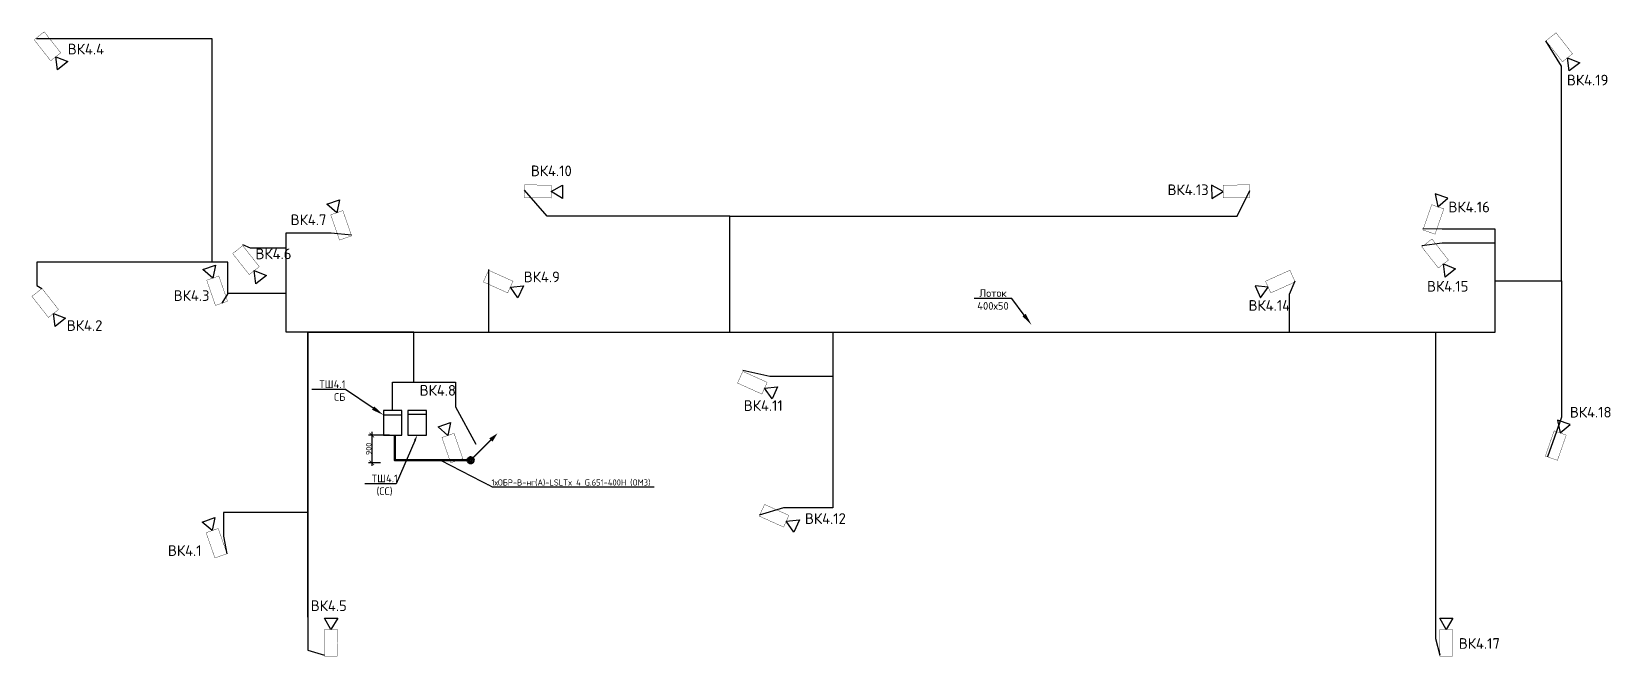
# Model space of a CAD drawing. Header units: millimetres. Extents: x -25459 to 1045457, y -66278 to 462905.
# Drawn here: x 173620 to 224979, y 442583 to 462905 of the extents above; entities that cross this region are included whole.
import ezdxf
from ezdxf import colors
from ezdxf.entities.mleader import LeaderData, LeaderLine
from ezdxf.math import Vec2, Vec3

# ---------------------------------------------------------------- set-up
doc = ezdxf.new("R2010")
doc.units = ezdxf.units.MM
doc.layers.add('_СОТ', color=7, linetype='Continuous')
doc.layers.add('СОТ_Кабель_UTP', color=5, linetype='Continuous')
for name, color, linetype, lineweight in [('СС_СКК_Лоток', 151, 'Рабочее в лотке -П-П-', 30), ('СС_СКС_Оборудование', 6, 'Continuous', 30), ('шкаф СКС', 94, 'Continuous', 50)]:
    doc.layers.add(name, color=color, linetype=linetype, lineweight=lineweight)
doc.styles.add('BRAZEN-txt', font='isocpeui.ttf')
doc.styles.add('DEN', font='isocpeur.ttf', dxfattribs={"height": 300})
doc.styles.add('ICOCPEUR', font='isocpeur.ttf')
doc.styles.add('KOSTY_STYLE', font='isocpeur.ttf')
doc.linetypes.add('Рабочее в лотке -П-П-', pattern='A,5,[130,ltypeshp.shx,S=0.5,R=0,X=1,Y=0],1,[130,ltypeshp.shx,S=0.75,R=90,X=0.75,Y=0.5],1,[130,ltypeshp.shx,S=0.5,R=0,X=0.5,Y=0],3.25', length=10.25)
doc.dimstyles.new('BRAZEN-Размеры_осевые', dxfattribs={"dimscale": 0, "dimtxt": 350, "dimasz": 150, "dimexe": 100, "dimexo": 100, "dimgap": 70, "dimtad": 1, "dimdec": 0, "dimzin": 0, "dimdsep": 46, "dimtxsty": 'BRAZEN-txt', "dimblk": 'ARCHTICK', "dimcen": 1, "dimdle": 100, "dimadec": 0, "dimazin": 0, "dimtfac": 1, "dimtdec": 0, "dimtofl": 0, "dimtmove": 1, "dimatfit": 3, "dimfxl": 1, "dimtolj": 1, "dimtzin": 0, "dimarcsym": 0})

msp = doc.modelspace()

# ---------------------------------------------------------------- texts
at = {"layer": '_СОТ', "color": 7, "lineweight": 25, "char_height": 347.4358, "width": 1248.59224, "attachment_point": 1, "style": 'KOSTY_STYLE'}
for s, insert in [('ВК4.10', (189860.973, 458549.707)), ('ВК4.8', (186242.995, 451410.273, 0))]:
    msp.add_mtext(s, dxfattribs=dict(at, insert=insert))

# ---------------------------------------------------------------- blocks, each defined once
blk = doc.blocks.new('_ARCHTICK')
at = {"color": 0, "linetype": 'ByBlock', "const_width": 0.15}
blk.add_lwpolyline([(-0.5, -0.5), (0.5, 0.5)], dxfattribs=at)
blk = doc.blocks.new('*D48')
at = {"layer": 'Defpoints', "color": 0, "lineweight": 50, "transparency": 16777216}
for p in [(185365, 449783), (184685, 448883), (185065, 448883)]:
    blk.add_point(p, dxfattribs=at)
at = {"layer": 'СС_СКК_Лоток', "color": 0, "linetype": 'Continuous', "lineweight": -2, "transparency": 16777216}
for p, q in [((185265, 449783), (184585, 449783)), ((184685, 449883), (184685, 448783)), ((184965, 448883), (184585, 448883))]:
    blk.add_line(p, q, dxfattribs=at)
at = {"layer": 'СС_СКК_Лоток', "color": 0, "lineweight": -2, "transparency": 16777216, "xscale": 150, "yscale": 150, "zscale": 150}
for p, rotation in [((184685, 449783), 90), ((184685, 448883), 270)]:
    blk.add_blockref('_ARCHTICK', p, dxfattribs=dict(at, rotation=rotation))
at = {"layer": 'СС_СКК_Лоток', "color": 0, "lineweight": 0, "transparency": 16777216, "insert": (184586, 449333), "char_height": 250, "width": 731.08, "attachment_point": 5, "rotation": 90, "style": 'ICOCPEUR'}
blk.add_mtext('\\A1;{\\H0.71429x;900}', dxfattribs=at)
blk = doc.blocks.new('*U52')
at = {"color": 0, "const_width": 0.5}
blk.add_lwpolyline([(0.71, 0.71), (6.59, 6.59)], dxfattribs=at)
at = {"color": 0}
blk.add_lwpolyline([(8.71, 8.71, 0, 1.5, 0), (6.59, 6.59, 2, 2, 0)], format="xyseb", dxfattribs=at)
at = {"color": 0, "lineweight": 50, "ltscale": 100}
for radius in [1, 0.5]:
    blk.add_circle((0, 0), radius, dxfattribs=at)
blk = doc.blocks.new('камера внутренняя')
at = {"color": 0}
blk.add_wipeout([(1951939, -2424562), (1952808, -2424562), (1952808, -2424771), (1953178, -2424557), (1953178, -2424989), (1952808, -2424771), (1952808, -2424979), (1951939, -2424979)], dxfattribs=at)
at = {"layer": 'шкаф СКС', "color": 0, "lineweight": 25}
for p, q in [((1952808, -2424771), (1953178, -2424557)), ((1953178, -2424557), (1953178, -2424989)), ((1953178, -2424989), (1952808, -2424771))]:
    blk.add_line(p, q, dxfattribs=at)
at = {"layer": 'шкаф СКС', "color": 0, "lineweight": 25, "const_width": 10.8}
blk.add_lwpolyline([(1951939, -2424562), (1952808, -2424562), (1952808, -2424979), (1951939, -2424979), (1951939, -2424562)], dxfattribs=at)

# ---------------------------------------------------------------- dimensions: what is measured, and where the dimension line sits
at = {"layer": 'СС_СКК_Лоток', "color": 7, "lineweight": 0}
dim = msp.add_linear_dim(base=(184685.093, 448883.029), p1=(185364.546, 449782.619), p2=(185064.95, 448883.029), angle=270, text='{\\H0.71429x;<>}', dimstyle='BRAZEN-Размеры_осевые', override={"dimscale": 1, "dimtxt": 250, "dimgap": 10, "dimtxsty": 'ICOCPEUR'}, dxfattribs=at)
dim.commit()
dim.dimension.update_dxf_attribs({"geometry": '*D48', "text_midpoint": (184585.807, 449332.824)})

# ---------------------------------------------------------------- linework, layer by layer
at = {"layer": 'СС_СКК_Лоток', "ltscale": 100}
msp.add_lwpolyline([(182611.786, 443854.468), (182611.786, 453130.538), (219287.839, 453130.538), (219287.839, 443450.301)], dxfattribs=at)
at = {"layer": 'СС_СКС_Оборудование', "color": 3}
msp.add_line((185064.546, 450436.808), (185664.546, 450436.808), dxfattribs=at)
at = {"layer": 'СС_СКС_Оборудование', "color": 180}
msp.add_line((185864.546, 450460.626), (186464.546, 450460.626), dxfattribs=at)
at = {"layer": 'СС_СКС_Оборудование', "color": 3}
msp.add_lwpolyline([(185064.546, 450582.619), (185064.546, 449782.619), (185664.546, 449782.619), (185664.546, 450582.619)], close=True, dxfattribs=at)
at = {"layer": 'СС_СКС_Оборудование', "color": 180}
msp.add_lwpolyline([(185864.546, 450582.619), (185864.546, 449782.619), (186464.546, 449782.619), (186464.546, 450582.619)], close=True, dxfattribs=at)

# ---------------------------------------------------------------- block references
at = {"layer": '_СОТ', "color": 94}
for p, rotation in [((872880.877, 3496077.077, 0), 308.1889208091715), ((922059.761, 3496044.053, 0), 308.1889208091715), ((872808.757, 3487728.927, 0), 308.1889208091715), ((-1470562.739, -2193453.735, 0), 109.1484713275475)]:
    msp.add_blockref('камера внутренняя', p, dxfattribs=dict(at, rotation=rotation))
at = {"layer": '_СОТ', "color": 6, "lineweight": 30}
for p, rotation in [((-1731572.951, 2906891.42, 0), 359.277853928415), ((-1466509.088, -2183114.544, 0), 109.1484713275475), ((918022.157, 3489337.65, 0), 308.1889208091715), ((879339.153, 3489121.821, 0), 308.1889208091715), ((-596430.176, 3467197.19, 0), 335.7695385119384)]:
    msp.add_blockref('камера внутренняя', p, dxfattribs=dict(at, rotation=rotation))
at = {"layer": '_СОТ', "color": 6, "lineweight": 30, "xscale": -1}
for p, rotation in [((2134471.344, 2906891.42, 0), 0.7221460715850015), ((999469.489, 3467197.19, 0), 24.23046148806159)]:
    msp.add_blockref('камера внутренняя', p, dxfattribs=dict(at, rotation=rotation))
at = {"layer": '_СОТ', "color": 94, "xscale": -1, "rotation": 250.8515286724524}
msp.add_blockref('камера внутренняя', (1873401.82, -2190278.573, 0), dxfattribs=at)

msp.set_redraw_order([(e.dxf.handle, doc.entitydb.next_handle()) for e in msp.query("TEXT MTEXT ATTDEF DIMENSION ARC_DIMENSION")])  # texts and dimensions are drawn at this point

# ---------------------------------------------------------------- leaders
at = {"layer": '_СОТ'}
ml = msp.add_multileader_mtext('Standard', dxfattribs=at)
ml.set_content('ТШ4.1 \\PСБ', color=256, style='KOSTY_STYLE')
ml.set_leader_properties()
ml.build(insert=Vec2(0, 0))
ml.multileader.update_dxf_attribs({"has_dogleg": 0, "text_left_attachment_type": 6, "text_right_attachment_type": 6, "dogleg_length": 100, "arrow_head_size": 400})
ctx = ml.context
ctx.base_point, ctx.char_height, ctx.arrow_head_size, ctx.landing_gap_size, ctx.plane_origin = Vec3(183031.49, 451262.121, 0), 250, 400, 0, Vec3(185303.501, 447105.401, 0)
ctx.left_attachment, ctx.right_attachment, ctx.text_align_type = 6, 6, 2
notes = []
notes.append((ctx, [(0, (1, 1, 0), (183931.49, 451262.121, 0), (-1, 0), 100, [(0, [(185064.546, 450436.808, 0)], 0, [])])]))
ctx.mtext.insert, ctx.mtext.defined_height, ctx.mtext.alignment, ctx.mtext.flow_direction = Vec3(183831.49, 451562.121, 0), 339.116, 3, 5
ml = msp.add_multileader_mtext('Standard', dxfattribs=at)
ml.set_content('ТШ4.1\\P (СС)', color=256, style='KOSTY_STYLE')
ml.set_leader_properties()
ml.build(insert=Vec2(0, 0))
ml.multileader.update_dxf_attribs({"has_dogleg": 0, "text_left_attachment_type": 6, "text_right_attachment_type": 6, "dogleg_length": 100, "arrow_head_size": 200})
ctx = ml.context
ctx.base_point, ctx.char_height, ctx.arrow_head_size, ctx.landing_gap_size, ctx.plane_origin = Vec3(184681.9, 448197.523), 250, 200, 0, Vec3(193163.478, 445300.336)
ctx.left_attachment, ctx.right_attachment = 6, 6
notes.append((ctx, [(0, (1, 1, 0), (185581.9, 448197.523), (-1, 0), 100, [(0, [(186164.546, 449782.619)], 0, [])])]))
ctx.mtext.insert, ctx.mtext.width, ctx.mtext.flow_direction = Vec3(184681.9, 448497.523), 1520.83746, 5
at = {"layer": 'СС_СКК_Лоток', "color": 7}
ml = msp.add_multileader_mtext('Standard', dxfattribs=at)
ml.set_content('Лоток\\P400х50', color=7, style='ICOCPEUR')
ml.set_leader_properties()
ml.build(insert=Vec2(0, 0))
ml.multileader.update_dxf_attribs({"text_left_attachment_type": 6, "text_right_attachment_type": 6, "dogleg_length": 100, "arrow_head_size": 400})
ctx = ml.context
ctx.base_point, ctx.char_height, ctx.arrow_head_size, ctx.landing_gap_size, ctx.plane_origin = Vec3(204380.357, 454225.914), 250, 400, 0, Vec3(209967.461, 452263.753)
ctx.left_attachment, ctx.right_attachment, ctx.text_align_type = 6, 6, 1
notes.append((ctx, [(0, (1, 1, 0), (205505.357, 454225.914), (-1, 0), 100, [(0, [(206146.155, 453364.405)], 0, [])])]))
ctx.mtext.insert, ctx.mtext.width, ctx.mtext.alignment, ctx.mtext.flow_direction = Vec3(204892.857, 454525.914), 2467.27373, 2, 5
for ctx, leaders in notes:
    for number, flags, end, landing, length, lines in leaders:
        leader = LeaderData()
        leader.index, (leader.has_last_leader_line, leader.has_dogleg_vector, leader.attachment_direction) = number, flags
        leader.last_leader_point, leader.dogleg_vector, leader.dogleg_length = Vec3(end), Vec3(landing), length
        for number, points, colour, breaks in lines:
            line = LeaderLine()
            line.index, line.vertices, line.color, line.breaks = number, Vec3.list(points), colors.encode_raw_color(colour), breaks
            leader.lines.append(line)
        ctx.leaders.append(leader)

# ---------------------------------------------------------------- next in the draw order: linework, layer by layer
at = {"layer": 'СОТ_Кабель_UTP', "ltscale": 100}
for points in [[(185364.936, 450583.029), (185364.936, 451502.871), (186058.821, 451502.871), (186058.821, 453130.914), (181905.561, 453130.914), (181905.561, 456363.349), (183368.906, 456363.349), (184030.52, 456293.693)], [(185364.936, 450583.029), (185364.936, 451502.871), (186058.821, 451502.871), (186058.821, 453130.914), (181905.561, 453130.914), (181905.561, 455863.382), (180737.194, 455863.382), (180489.152, 455974.567)], [(185364.936, 450583.029), (185364.936, 451502.871), (186058.821, 451502.871), (186058.821, 453130.914), (188496.351, 453130.914), (188496.351, 455170.723)], [(185364.936, 450583.029), (185364.936, 451502.871), (186058.821, 451502.871), (186058.821, 453130.914), (182611.786, 453130.914), (182611.786, 447260.471), (179862.434, 447260.471), (179862.434, 446489.837), (179976.869, 445922.607)]]:
    msp.add_lwpolyline(points, dxfattribs=at)

# ---------------------------------------------------------------- next in the draw order: block references
at = {"layer": '_СОТ', "color": 6, "lineweight": 30, "xscale": -1, "rotation": 250.8515286724524}
msp.add_blockref('камера внутренняя', (1869419.737, -2182922.154, 0), dxfattribs=at)
at = {"layer": '_СОТ', "color": 94, "rotation": 109.1484713275475}
msp.add_blockref('камера внутренняя', (-1470543.786, -2185241.654, 0), dxfattribs=at)
at = {"layer": '_СОТ', "color": 6, "lineweight": 30}
for p, rotation in [((-588162.393, 3463907.683, 0), 335.7695385119384), ((-587454.608, 3459580.472, 0), 335.7695385119384), ((-2245821.764, -1503861.681, 0), 89.87043108582506), ((-2209543.174, -1503861.681, 0), 89.87043108582506)]:
    msp.add_blockref('камера внутренняя', p, dxfattribs=dict(at, rotation=rotation))

# ---------------------------------------------------------------- next in the draw order: texts
at = {"layer": '_СОТ', "color": 7, "lineweight": 25, "char_height": 347.4358, "width": 1248.59224, "attachment_point": 1, "style": 'KOSTY_STYLE'}
for s, insert in [('ВК4.4', (174795.952, 462509.907)), ('ВК4.19', (223562.989, 461502.465)), ('ВК4.13', (210571.262, 457933.565)), ('ВК4.7', (182047.382, 456958.747)), ('ВК4.6', (180903.362, 455850.434)), ('ВК4.9', (189629.583, 455100.726)), ('ВК4.15', (219012.689, 454795.224)), ('ВК4.14', (213206.5, 454171.622)), ('ВК4.2', (174765.518, 453518.277)), ('ВК4.18', (223659.089, 450700.103)), ('ВК4.1', (178055.065, 446198.939))]:
    msp.add_mtext(s, dxfattribs=dict(at, insert=insert))

# ---------------------------------------------------------------- next in the draw order: leaders
at = {"color": 7}
ml = msp.add_multileader_mtext('Standard', dxfattribs=at)
ml.set_content('1х{\\C256;ОБР-В-нг(А)-LSLTx 4 G.651-400H (OM3)}', color=7, style='DEN')
ml.set_leader_properties()
ml.set_arrow_properties(name='ARCHTICK')
ml.build(insert=Vec2(0, 0))
ml.multileader.update_dxf_attribs({"has_dogleg": 0, "text_left_attachment_type": 6, "text_right_attachment_type": 6, "dogleg_length": 172.052, "arrow_head_size": 100})
ctx = ml.context
ctx.base_point, ctx.char_height, ctx.arrow_head_size, ctx.plane_origin = Vec3(188602.412, 448099.939), 200, 100, Vec3(194087.664, 448267.529)
ctx.left_attachment, ctx.right_attachment, ctx.text_align_type = 6, 6, 1
notes = []
notes.append((ctx, [(1, (1, 1, 0), (188430.36, 448099.939), (1, 0), 172.052, [(1, [(186922.523, 448965.085)], 0, [])])]))
ctx.mtext.insert, ctx.mtext.width, ctx.mtext.alignment, ctx.mtext.flow_direction = Vec3(191164.412, 448339.939), 5217.53675, 2, 5
ctx.mtext.has_bg_fill, ctx.mtext.bg_color, ctx.mtext.bg_scale_factor, ctx.mtext.bg_transparency, ctx.mtext.use_window_bg_color = 1, -1027028792, 1.5, 0, 1
for ctx, leaders in notes:
    for number, flags, end, landing, length, lines in leaders:
        leader = LeaderData()
        leader.index, (leader.has_last_leader_line, leader.has_dogleg_vector, leader.attachment_direction) = number, flags
        leader.last_leader_point, leader.dogleg_vector, leader.dogleg_length = Vec3(end), Vec3(landing), length
        for number, points, colour, breaks in lines:
            line = LeaderLine()
            line.index, line.vertices, line.color, line.breaks = number, Vec3.list(points), colors.encode_raw_color(colour), breaks
            leader.lines.append(line)
        ctx.leaders.append(leader)

# ---------------------------------------------------------------- next in the draw order: linework, layer by layer
at = {"layer": 'СОТ_Кабель_UTP', "ltscale": 100}
for points in [[(185364.936, 450583.029), (185364.936, 451502.871), (186058.821, 451502.871), (186058.821, 453130.914), (181905.561, 453130.914), (181905.561, 454381.384), (180005.054, 454381.384), (180005.054, 455405.303), (179491.068, 455405.303), (179491.068, 462667.319), (174402.853, 462667.319), (173780.785, 462667.319)], [(185364.936, 450583.029), (185364.936, 451502.871), (186058.821, 451502.871), (186058.821, 453130.914), (221227.748, 453130.914), (221227.748, 454796.807), (223384.108, 454796.807), (223384.108, 461786.045), (222882.148, 462607.201)], [(185364.936, 450583.029), (185364.936, 451502.871), (186058.821, 451502.871), (186058.821, 453130.914), (196332.39, 453130.914), (196332.39, 456905.384), (190391.171, 456905.384), (189650.338, 457744.106)], [(185364.936, 450583.029), (185364.936, 451502.871), (186058.821, 451502.871), (186058.821, 453130.914), (196332.39, 453130.914), (196332.39, 456905.384), (212832.405, 456905.384), (213247.524, 457735.158)], [(185364.936, 450583.029), (185364.936, 451502.871), (186058.821, 451502.871), (186058.821, 453130.914), (221227.748, 453130.914), (221227.748, 456474.383), (219505.071, 456474.383), (218880.13, 456486.083)], [(185364.936, 450583.029), (185364.936, 451502.871), (186058.821, 451502.871), (186058.821, 453130.914), (221227.748, 453130.914), (221227.748, 456023.051), (219505.071, 456023.051), (218844.543, 455932.693)], [(185364.936, 450583.029), (185364.936, 451502.871), (186058.821, 451502.871), (186058.821, 453130.914), (181905.561, 453130.914), (181905.561, 454381.384), (180005.054, 454381.384), (180005.054, 455405.303), (173791.529, 455405.303), (173791.529, 454644.726), (173958.757, 454549.779)], [(185364.936, 450583.029), (185364.936, 451502.871), (186058.821, 451502.871), (186058.821, 453130.914), (214542.962, 453130.914), (214542.962, 454363.796), (214722.943, 454794.633)], [(185364.936, 450583.029), (185364.936, 451502.871), (186058.821, 451502.871), (186058.821, 453130.914), (181905.561, 453130.914), (181905.561, 454381.384), (180005.054, 454381.384), (179813.465, 454074.237)], [(185364.936, 450583.029), (185364.936, 451502.871), (186058.821, 451502.871), (186058.821, 453130.914), (182611.786, 453130.914), (182611.786, 442783.242), (183148.298, 442621.218)], [(185364.936, 450583.029), (185364.936, 451502.871), (186058.821, 451502.871), (186058.821, 453130.914), (199685.533, 453130.914), (199685.533, 451690.191), (197635.901, 451690.191), (196755.221, 451885.228)]]:
    msp.add_lwpolyline(points, dxfattribs=at)

# ---------------------------------------------------------------- next in the draw order: block references
at = {"layer": 'СС_СКК_Лоток', "color": 5, "xscale": 100, "yscale": 100, "zscale": 100}
msp.add_blockref('*U52', (187903.001, 448965.085), dxfattribs=at)

# ---------------------------------------------------------------- next in the draw order: texts
at = {"layer": '_СОТ', "color": 7, "lineweight": 25, "char_height": 347.4358, "width": 1248.59224, "attachment_point": 1, "style": 'KOSTY_STYLE'}
for s, insert in [('ВК4.16', (219710.519, 457373.532)), ('ВК4.3', (178242.578, 454492.903)), ('ВК4.11', (196786.634, 450914.802)), ('ВК4.12', (198776.864, 447239.478)), ('ВК4.5', (182700.646, 444406.109)), ('ВК4.17', (220046.464, 443177.211))]:
    msp.add_mtext(s, dxfattribs=dict(at, insert=insert))

# ---------------------------------------------------------------- next in the draw order: block references
at = {"layer": '_СОТ', "color": 6, "lineweight": 30, "rotation": 109.1484713275475}
msp.add_blockref('камера внутренняя', (-1462892.274, -2190358.395), dxfattribs=at)

# ---------------------------------------------------------------- next in the draw order: linework, layer by layer
at = {"layer": '_СОТ', "color": 4, "lineweight": 50, "ltscale": 100}
msp.add_lwpolyline([(187903.001, 448965.085), (185432.67, 448965.085), (185432.67, 449771.81)], dxfattribs=at)
at = {"layer": 'СОТ_Кабель_UTP', "ltscale": 100}
for points in [[(185364.936, 450583.029), (185364.936, 451502.871), (186058.821, 451502.871), (186058.821, 453130.914), (221227.748, 453130.914), (221227.748, 454796.807), (223384.108, 454796.807), (223384.108, 450366.573), (222934.792, 449072.567)], [(185364.936, 450583.029), (185364.936, 451502.871), (186058.821, 451502.871), (186058.821, 453130.914), (199685.533, 453130.914), (199685.533, 447410.323), (198082.63, 447410.323), (197291.939, 447177.915)], [(185364.936, 450583.029), (185364.936, 451502.871), (186058.821, 451502.871), (186058.821, 453130.914), (219287.839, 453130.914), (219287.839, 443169.114), (219426.888, 442621.218)], [(185364.936, 450583.029), (185364.936, 451502.871), (187414.936, 451502.871), (187414.936, 450702.871), (188067.492, 449483.059)]]:
    msp.add_lwpolyline(points, dxfattribs=at)

doc.saveas('drawing.dxf')
